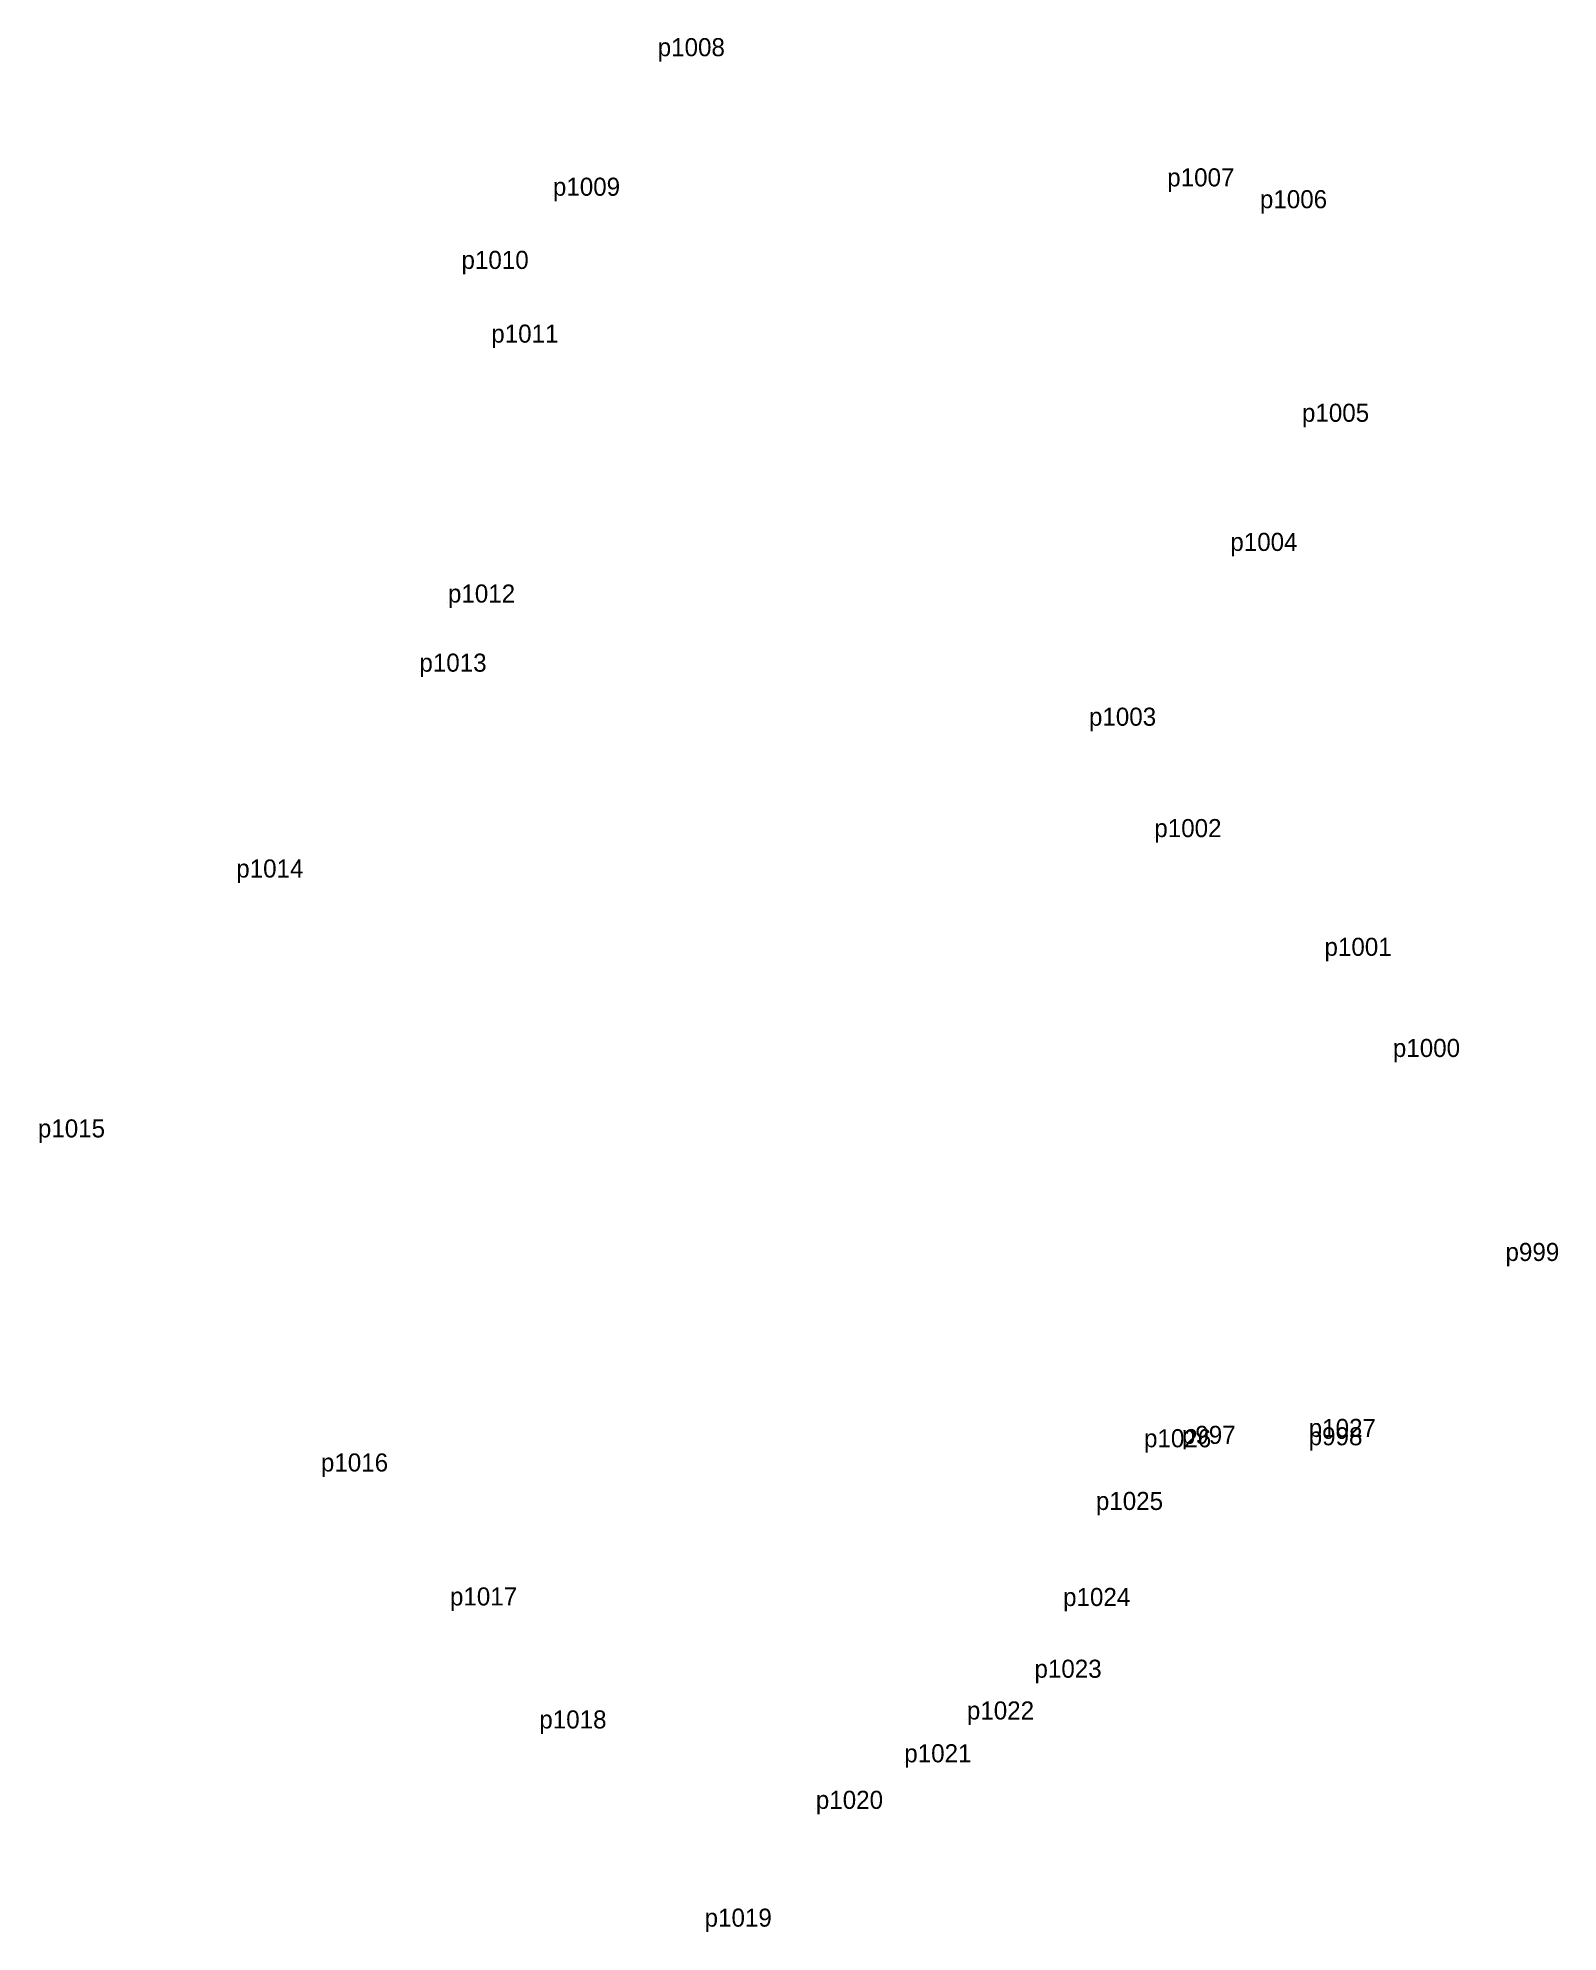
# Model space of a CAD drawing. Extents: x -2 to 54773767, y -1 to 183694297.
# Drawn here: x 545280.3 to 545431.7, y 1834523.9 to 1834712.6 of the extents above; entities that cross this region are included whole.
import ezdxf

# ---------------------------------------------------------------- set-up
doc = ezdxf.new("R2010")
doc.units = 0
doc.layers.add('Level 12', color=7, linetype='Continuous')
doc.layers.add('Level 7', color=7, linetype='Continuous')

msp = doc.modelspace()

# ---------------------------------------------------------------- texts
at = {"layer": 'Level 12'}
for s, p in [('p1008', (545342.056, 1834710.814)), ('p1007', (545392.807, 1834697.847)), ('p1009', (545331.616, 1834696.915)), ('p1006', (545402.039, 1834695.67)), ('p1010', (545322.511, 1834689.624)), ('p1011', (545325.479, 1834682.282)), ('p1005', (545406.228, 1834674.397)), ('p1004', (545399.094, 1834661.532)), ('p1012', (545321.162, 1834656.389)), ('p1013', (545318.318, 1834649.502)), ('p1003', (545385.01, 1834644.118)), ('p1002', (545391.522, 1834633.022)), ('p1014', (545300.075, 1834628.997)), ('p1001', (545408.473, 1834621.196)), ('p1000', (545415.284, 1834611.12)), ('p1015', (545280.316, 1834603.106)), ('p999', (545426.502, 1834590.798)), ('p1027', (545406.902, 1834573.269)), ('p1026', (545390.495, 1834572.24)), ('p997', (545394.27, 1834572.578)), ('p998', (545406.899, 1834572.44)), ('p1016', (545308.508, 1834569.827)), ('p1025', (545385.701, 1834565.995)), ('p1017', (545321.362, 1834556.48)), ('p1024', (545382.434, 1834556.426)), ('p1023', (545379.584, 1834549.279)), ('p1022', (545372.852, 1834545.121)), ('p1018', (545330.262, 1834544.229)), ('p1021', (545366.617, 1834540.857)), ('p1020', (545357.807, 1834536.22)), ('p1019', (545346.728, 1834524.485))]:
    msp.add_text(s, height=1.8, dxfattribs=at).set_placement(p)

# ---------------------------------------------------------------- linework, layer by layer
at = {"layer": 'Level 7'}
for p, q in [((545342.056, 1834710.814), (545342.056, 1834710.814)), ((545392.807, 1834697.847), (545392.807, 1834697.847)), ((545331.616, 1834696.915), (545331.616, 1834696.915)), ((545402.039, 1834695.67), (545402.039, 1834695.67)), ((545322.511, 1834689.624), (545322.511, 1834689.624)), ((545325.479, 1834682.282), (545325.479, 1834682.282)), ((545406.228, 1834674.397), (545406.228, 1834674.397)), ((545399.094, 1834661.532), (545399.094, 1834661.532)), ((545321.162, 1834656.389), (545321.162, 1834656.389)), ((545318.318, 1834649.502), (545318.318, 1834649.502)), ((545385.01, 1834644.118), (545385.01, 1834644.118)), ((545391.522, 1834633.022), (545391.522, 1834633.022)), ((545300.075, 1834628.997), (545300.075, 1834628.997)), ((545408.473, 1834621.196), (545408.473, 1834621.196)), ((545415.284, 1834611.12), (545415.284, 1834611.12)), ((545280.316, 1834603.106), (545280.316, 1834603.106)), ((545426.502, 1834590.798), (545426.502, 1834590.798)), ((545406.902, 1834573.269), (545406.902, 1834573.269)), ((545390.495, 1834572.24), (545390.495, 1834572.24)), ((545394.27, 1834572.578), (545394.27, 1834572.578)), ((545406.899, 1834572.44), (545406.899, 1834572.44)), ((545308.508, 1834569.827), (545308.508, 1834569.827)), ((545385.701, 1834565.995), (545385.701, 1834565.995)), ((545321.362, 1834556.48), (545321.362, 1834556.48)), ((545382.434, 1834556.426), (545382.434, 1834556.426)), ((545379.584, 1834549.279), (545379.584, 1834549.279)), ((545372.852, 1834545.121), (545372.852, 1834545.121)), ((545330.262, 1834544.229), (545330.262, 1834544.229)), ((545366.617, 1834540.857), (545366.617, 1834540.857)), ((545357.807, 1834536.22), (545357.807, 1834536.22)), ((545346.728, 1834524.485), (545346.728, 1834524.485))]:
    msp.add_line(p, q, dxfattribs=at)

msp.set_redraw_order([(e.dxf.handle, doc.entitydb.next_handle()) for e in msp.query("TEXT MTEXT ATTDEF DIMENSION ARC_DIMENSION")])  # texts and dimensions are drawn at this point

doc.saveas('drawing.dxf')
